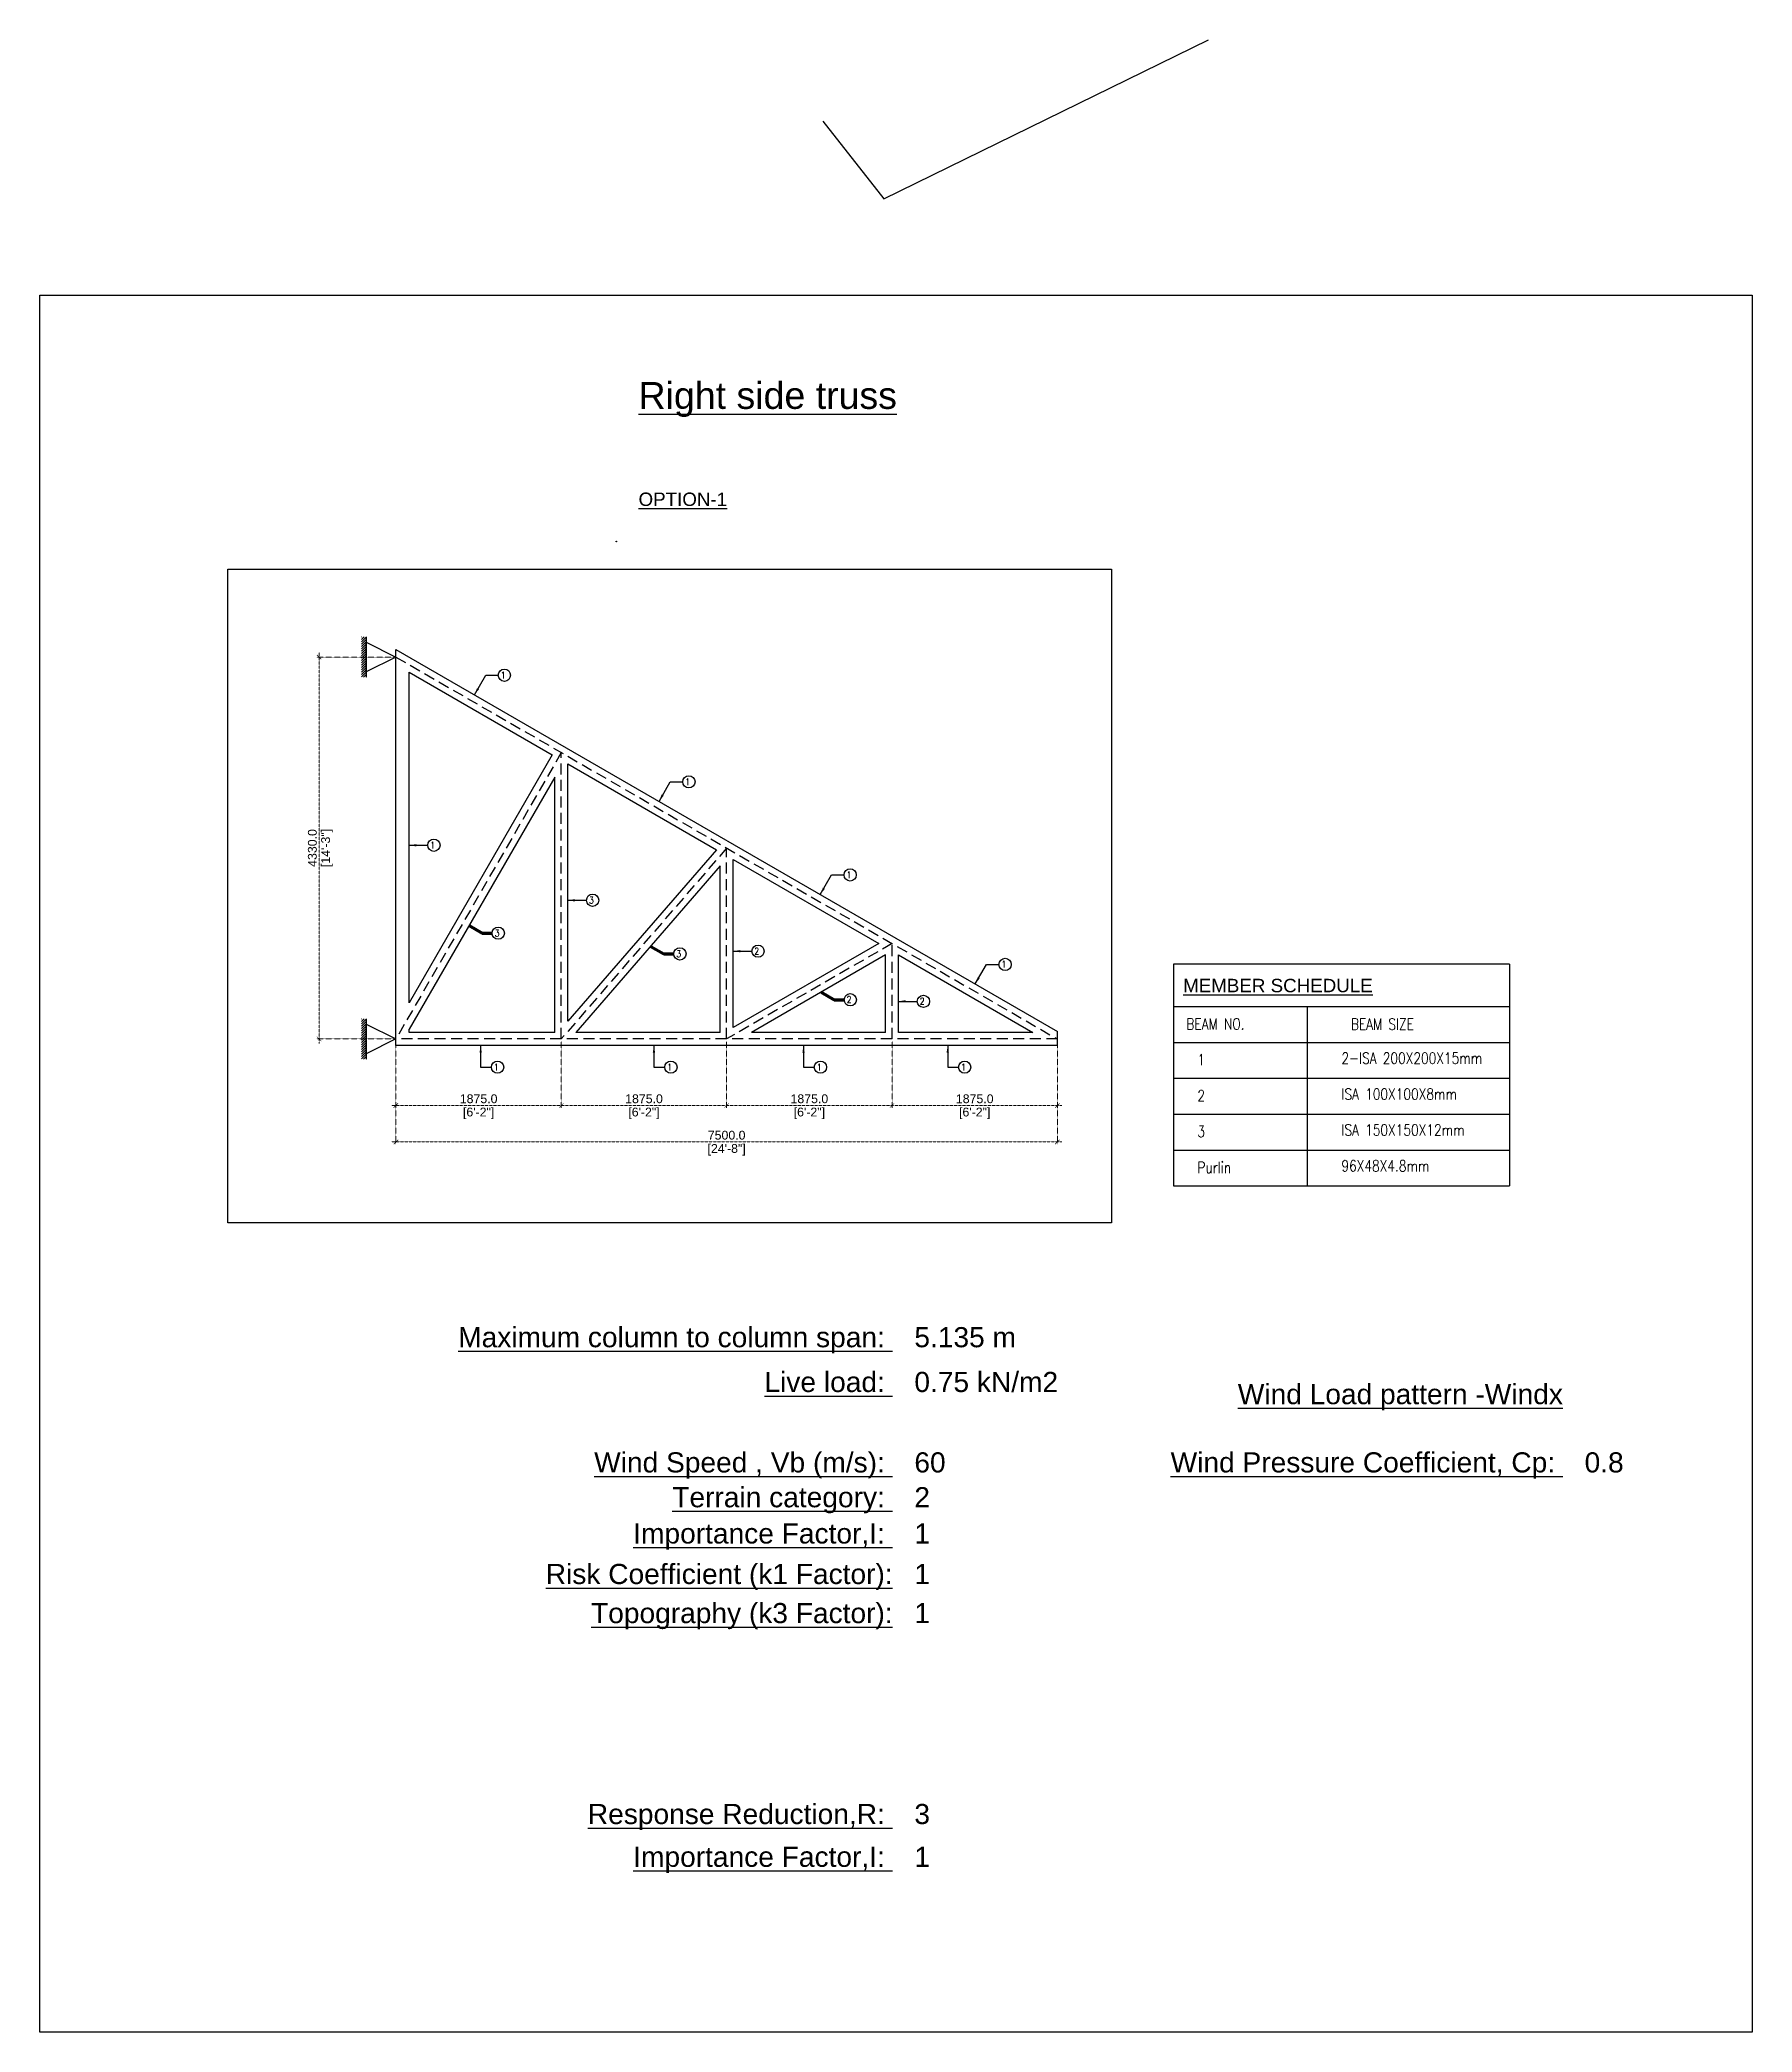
# Model space of a CAD drawing. Header units: millimetres. Extents: x 149548 to 2069915, y -1587483 to -1219800.
# Drawn here: x 1894358 to 1913773, y -1587483 to -1564895 of the extents above; entities that cross this region are included whole.
import ezdxf
from ezdxf.enums import TextEntityAlignment as Align

# ---------------------------------------------------------------- set-up
doc = ezdxf.new("R2010")
doc.units = ezdxf.units.MM
doc.header["$MEASUREMENT"] = 0
doc.header["$PDMODE"] = 98
for name, pattern in [('CONTINOUS', [0]), ('DASHED', [0.75, 0.5, -0.25]), ('HIDDEN', [0.375, 0.25, -0.125])]:
    doc.linetypes.add(name, pattern=pattern)
doc.layers.add('BRICK WALL_MOFA', color=8, linetype='Continuous', lineweight=30)
doc.layers.add('DIMENSION_MOFA', color=62, linetype='HIDDEN', lineweight=15)
for name, color, linetype in [('G-ANNO-TTLB', 7, 'Continuous'), ('S-TITTEXT', 7, 'Continuous'), ('Text', 7, 'Continuous'), ('TIT', 7, 'Continuous')]:
    doc.layers.add(name, color=color, linetype=linetype)
doc.styles.add('AR', font='', dxfattribs={"width": 0.8})
doc.styles.add('ROMANS', font='romans.shx')
doc.styles.get("Standard").update_dxf_attribs({"font": 'arial.ttf'})
doc.styles.get('AR').set_extended_font_data('Arial Unicode MS')
doc.dimstyles.new('100', dxfattribs={"dimtxt": 180, "dimasz": 80, "dimexe": 0.18, "dimexo": 0.0625, "dimgap": 1, "dimtad": 1, "dimdec": 0, "dimzin": 0, "dimdsep": 46, "dimtxsty": 'AR', "dimblk": 'DOT', "dimcen": 0.09, "dimse1": 1, "dimse2": 1, "dimclrd": 50, "dimclrt": 256, "dimadec": 0, "dimazin": 0, "dimtfac": 1, "dimtdec": 0, "dimtix": 1, "dimtofl": 0, "dimtmove": 2, "dimatfit": 0, "dimfxl": 1, "dimtolj": 1, "dimtzin": 0, "dimlwd": -1, "dimarcsym": 0})
doc.dimstyles.new('DIM 1-100 1', dxfattribs={"dimtxt": 200, "dimasz": 100, "dimexe": 50, "dimexo": 50, "dimgap": 50, "dimtad": 1, "dimdec": 1, "dimrnd": 5, "dimzin": 0, "dimdsep": 46, "dimtxsty": 'Standard', "dimblk": 'ARCHTICK', "dimcen": 100, "dimdle": 100, "dimclrd": 256, "dimclre": 256, "dimclrt": 256, "dimadec": 0, "dimazin": 0, "dimtfac": 1, "dimtdec": 1, "dimtix": 1, "dimtofl": 0, "dimtmove": 1, "dimatfit": 3, "dimldrblk": 'OPEN90', "dimfxl": 1, "dimtolj": 1, "dimtzin": 0, "dimlwd": -1, "dimlwe": -1, "dimarcsym": 0})

msp = doc.modelspace()

# ---------------------------------------------------------------- texts
at = {"linetype": 'CONTINOUS', "lineweight": -3, "ltscale": 0.5, "style": 'ROMANS', "width": 0.8}
for s, height, p in [('1', 126.56, (1907483.36, -1576520.95)), ('2-ISA 200X200X15mm', 126.5625, (1909115.98, -1576503.34)), ('2', 126.56, (1907483.36, -1576928)), ('ISA 100X100X8mm', 126.5625, (1909115.98, -1576910.39)), ('3', 126.56, (1907483.36, -1577335.05)), ('ISA 150X150X12mm', 126.5625, (1909115.98, -1577317.43)), ('Purlin', 126.562, (1907483.36, -1577742.1)), ('96X48X4.8mm', 126.5625, (1909115.98, -1577724.48))]:
    msp.add_text(s, height=height, dxfattribs=at).set_placement(p)
at = {"layer": 'S-TITTEXT', "color": 2}
msp.add_text('%%URight side truss', height=304.3433, dxfattribs=at).set_placement((1901146.26, -1569078.8))
at = {"layer": 'S-TITTEXT', "color": 1}
for s, height, p in [('%%UOPTION-1', 152.1716, (1901146.26, -1570179.37)), ('%%UMEMBER SCHEDULE', 152.1716, (1907321.08, -1575692.7)), ('5.135 m', 228.257, (1904273.56, -1579717.52)), ('0.75 kN/m2', 228.257, (1904273.56, -1580225.25)), ('60', 228.257, (1904273.56, -1581136.94)), ('0.8', 228.257, (1911873.32, -1581136.94)), ('2', 228.26, (1904273.56, -1581531.83)), ('1', 228.26, (1904273.56, -1581942.85)), ('1', 228.26, (1904273.56, -1582402.22)), ('1', 228.26, (1904273.56, -1582845.47)), ('3', 228.26, (1904273.56, -1585123.68)), ('1', 228.26, (1904273.56, -1585608.49))]:
    msp.add_text(s, height=height, dxfattribs=at).set_placement(p)
at = {"layer": 'S-TITTEXT', "color": 6, "linetype": 'CONTINOUS', "lineweight": -3, "ltscale": 0.5, "style": 'ROMANS', "width": 0.8}
msp.add_text('BEAM NO.', height=126.562, dxfattribs=at).set_placement((1907358.21, -1576115.5))
msp.add_text('BEAM SIZE', height=126.562, dxfattribs=at).set_placement((1909581.18, -1576117.54), align=Align.CENTER)
at = {"layer": 'S-TITTEXT', "color": 1}
for s, p in [('%%UMaximum column to column span: ', (1904027.38, -1579717.52)), ('%%ULive load: ', (1904027.38, -1580225.25)), ('%%UWind Load pattern -Windx', (1911627.14, -1580363.26)), ('%%UWind Speed , Vb (m/s): ', (1904027.38, -1581136.94)), ('%%UWind Pressure Coefficient, Cp: ', (1911627.14, -1581136.94)), ('%%UTerrain category: ', (1904027.38, -1581531.83)), ('%%UImportance Factor,I: ', (1904027.38, -1581942.85)), ('%%URisk Coefficient (k1 Factor):', (1904027.38, -1582402.22)), ('%%UTopography (k3 Factor):', (1904027.38, -1582845.47)), ('%%UResponse Reduction,R: ', (1904027.38, -1585123.68)), ('%%UImportance Factor,I: ', (1904027.38, -1585608.49))]:
    msp.add_text(s, height=228.2574, dxfattribs=at).set_placement(p, align=Align.RIGHT)
at = {"layer": 'Text', "style": 'ROMANS', "width": 0.85}
for s, p in [('1', (1899583.38, -1572135.05)), ('1', (1901676, -1573343.22)), ('1', (1898784.53, -1574062.42)), ('1', (1903504.69, -1574399.02)), ('3', (1900584.53, -1574686.35)), ('3', (1899514.6, -1575058.86)), ('3', (1901574.67, -1575294.45)), ('2', (1902459.53, -1575263.25)), ('1', (1905260.88, -1575412.95)), ('2', (1903506.24, -1575813.53)), ('2', (1904334.53, -1575831.97)), ('1', (1899506.61, -1576578.24)), ('1', (1901471.51, -1576578.24)), ('1', (1903167.49, -1576578.24)), ('1', (1904802.74, -1576578.24))]:
    msp.add_text(s, height=75, dxfattribs=at).set_placement(p)

# ---------------------------------------------------------------- blocks, each defined once
blk = doc.blocks.new('_ArchTick')
at = {"color": 0, "linetype": 'ByBlock', "const_width": 0.15}
blk.add_lwpolyline([(-0.5, -0.5), (0.5, 0.5)], dxfattribs=at)
blk = doc.blocks.new('*D356')
at = {"layer": 'Defpoints', "color": 0}
for p in [(1897524, -1571892), (1898395, -1571892), (1898395, -1576222)]:
    blk.add_point(p, dxfattribs=at)
at = {"layer": 'DIMENSION_MOFA', "linetype": 'DASHED'}
for p, q in [((1898370, -1571892), (1897499, -1571892)), ((1898370, -1576222), (1897499, -1576222))]:
    blk.add_line(p, q, dxfattribs=at)
at = {"layer": 'DIMENSION_MOFA'}
blk.add_line((1897524, -1576272), (1897524, -1571842), dxfattribs=at)
at = {"layer": 'DIMENSION_MOFA', "linetype": 'ByBlock', "xscale": 50, "yscale": 50, "zscale": 50}
for p, rotation in [((1897524, -1571892), 90), ((1897524, -1576222), 270)]:
    blk.add_blockref('_ArchTick', p, dxfattribs=dict(at, rotation=rotation))
at = {"layer": 'DIMENSION_MOFA', "char_height": 100, "attachment_point": 5, "rotation": 90}
for s, insert in [('\\A1;4330.0', (1897448, -1574057)), ('\\A1;[14\'-3"]', (1897613, -1574057))]:
    blk.add_mtext(s, dxfattribs=dict(at, insert=insert))
blk = doc.blocks.new('_Open90')
at = {"color": 0, "linetype": 'ByBlock', "lineweight": -2}
for p, q in [((0, 0), (-1, 0)), ((-0.5, 0.5), (0, 0)), ((0, 0), (-0.5, -0.5))]:
    blk.add_line(p, q, dxfattribs=at)
blk = doc.blocks.new('*D357')
at = {"layer": 'Defpoints', "color": 0}
for p in [(1898395, -1576222), (1905895, -1576222), (1905895, -1577390)]:
    blk.add_point(p, dxfattribs=at)
at = {"layer": 'DIMENSION_MOFA', "linetype": 'DASHED'}
for p, q in [((1898395, -1576247), (1898395, -1577415)), ((1905895, -1576247), (1905895, -1577415))]:
    blk.add_line(p, q, dxfattribs=at)
at = {"layer": 'DIMENSION_MOFA'}
blk.add_line((1898345, -1577390), (1905945, -1577390), dxfattribs=at)
at = {"layer": 'DIMENSION_MOFA', "linetype": 'ByBlock', "xscale": 50, "yscale": 50, "zscale": 50, "rotation": 180}
blk.add_blockref('_ArchTick', (1898395, -1577390), dxfattribs=at)
at = {"layer": 'DIMENSION_MOFA', "linetype": 'ByBlock', "xscale": 50, "yscale": 50, "zscale": 50}
blk.add_blockref('_ArchTick', (1905895, -1577390), dxfattribs=at)
at = {"layer": 'DIMENSION_MOFA', "char_height": 100, "attachment_point": 5}
for s, insert in [('\\A1;7500.0', (1902145, -1577314)), ('\\A1;[24\'-8"]', (1902145, -1577479))]:
    blk.add_mtext(s, dxfattribs=dict(at, insert=insert))
blk = doc.blocks.new('*D358')
at = {"layer": 'Defpoints', "color": 0}
for p in [(1903395, -1574779), (1903395, -1574779), (1902334, -1575678), (1898395, -1576222), (1905895, -1576222)]:
    blk.add_point(p, dxfattribs=at)
blk = doc.blocks.new('_Dot')
at = {"linetype": 'ByBlock', "lineweight": -2}
blk.add_line((-0.5, 0), (-1, 0), dxfattribs=at)
at = {"linetype": 'ByBlock', "const_width": 0.5}
blk.add_lwpolyline([(-0.25, 0, 1), (0.25, 0, 1)], format="xyb", close=True, dxfattribs=at)
blk = doc.blocks.new('*D359')
at = {"layer": 'Defpoints', "color": 0}
for p in [(1904020, -1576222), (1905895, -1576297), (1904020, -1576977)]:
    blk.add_point(p, dxfattribs=at)
at = {"layer": 'DIMENSION_MOFA', "linetype": 'DASHED'}
for p, q in [((1904020, -1576247), (1904020, -1577002)), ((1905895, -1576322), (1905895, -1577002))]:
    blk.add_line(p, q, dxfattribs=at)
at = {"layer": 'DIMENSION_MOFA'}
blk.add_line((1905945, -1576977), (1903970, -1576977), dxfattribs=at)
at = {"layer": 'DIMENSION_MOFA', "linetype": 'ByBlock', "xscale": 50, "yscale": 50, "zscale": 50, "rotation": 180}
blk.add_blockref('_ArchTick', (1904020, -1576977), dxfattribs=at)
at = {"layer": 'DIMENSION_MOFA', "linetype": 'ByBlock', "xscale": 50, "yscale": 50, "zscale": 50}
blk.add_blockref('_ArchTick', (1905895, -1576977), dxfattribs=at)
at = {"layer": 'DIMENSION_MOFA', "char_height": 100, "attachment_point": 5}
for s, insert in [('\\A1;1875.0', (1904958, -1576901)), ('\\A1;[6\'-2"]', (1904958, -1577066))]:
    blk.add_mtext(s, dxfattribs=dict(at, insert=insert))
blk = doc.blocks.new('*D360')
at = {"layer": 'Defpoints', "color": 0}
for p in [(1902145, -1576222), (1904020, -1576222), (1902145, -1576977)]:
    blk.add_point(p, dxfattribs=at)
at = {"layer": 'DIMENSION_MOFA', "linetype": 'DASHED'}
for p, q in [((1902145, -1576247), (1902145, -1577002)), ((1904020, -1576247), (1904020, -1577002))]:
    blk.add_line(p, q, dxfattribs=at)
at = {"layer": 'DIMENSION_MOFA'}
blk.add_line((1904070, -1576977), (1902095, -1576977), dxfattribs=at)
at = {"layer": 'DIMENSION_MOFA', "linetype": 'ByBlock', "xscale": 50, "yscale": 50, "zscale": 50, "rotation": 180}
blk.add_blockref('_ArchTick', (1902145, -1576977), dxfattribs=at)
at = {"layer": 'DIMENSION_MOFA', "linetype": 'ByBlock', "xscale": 50, "yscale": 50, "zscale": 50}
blk.add_blockref('_ArchTick', (1904020, -1576977), dxfattribs=at)
at = {"layer": 'DIMENSION_MOFA', "char_height": 100, "attachment_point": 5}
for s, insert in [('\\A1;1875.0', (1903083, -1576901)), ('\\A1;[6\'-2"]', (1903083, -1577066))]:
    blk.add_mtext(s, dxfattribs=dict(at, insert=insert))
blk = doc.blocks.new('*D361')
at = {"layer": 'Defpoints', "color": 0}
for p in [(1898395, -1576297), (1900270, -1576222), (1898395, -1576977)]:
    blk.add_point(p, dxfattribs=at)
at = {"layer": 'DIMENSION_MOFA', "linetype": 'DASHED'}
for p, q in [((1898395, -1576322), (1898395, -1577002)), ((1900270, -1576247), (1900270, -1577002))]:
    blk.add_line(p, q, dxfattribs=at)
at = {"layer": 'DIMENSION_MOFA'}
blk.add_line((1900320, -1576977), (1898345, -1576977), dxfattribs=at)
at = {"layer": 'DIMENSION_MOFA', "linetype": 'ByBlock', "xscale": 50, "yscale": 50, "zscale": 50, "rotation": 180}
blk.add_blockref('_ArchTick', (1898395, -1576977), dxfattribs=at)
at = {"layer": 'DIMENSION_MOFA', "linetype": 'ByBlock', "xscale": 50, "yscale": 50, "zscale": 50}
blk.add_blockref('_ArchTick', (1900270, -1576977), dxfattribs=at)
at = {"layer": 'DIMENSION_MOFA', "char_height": 100, "attachment_point": 5}
for s, insert in [('\\A1;1875.0', (1899333, -1576901)), ('\\A1;[6\'-2"]', (1899333, -1577066))]:
    blk.add_mtext(s, dxfattribs=dict(at, insert=insert))
blk = doc.blocks.new('*D362')
at = {"layer": 'Defpoints', "color": 0}
for p in [(1900270, -1576222), (1902145, -1576222), (1900270, -1576977)]:
    blk.add_point(p, dxfattribs=at)
at = {"layer": 'DIMENSION_MOFA', "linetype": 'DASHED'}
for p, q in [((1900270, -1576247), (1900270, -1577002)), ((1902145, -1576247), (1902145, -1577002))]:
    blk.add_line(p, q, dxfattribs=at)
at = {"layer": 'DIMENSION_MOFA'}
blk.add_line((1902195, -1576977), (1900220, -1576977), dxfattribs=at)
at = {"layer": 'DIMENSION_MOFA', "linetype": 'ByBlock', "xscale": 50, "yscale": 50, "zscale": 50, "rotation": 180}
blk.add_blockref('_ArchTick', (1900270, -1576977), dxfattribs=at)
at = {"layer": 'DIMENSION_MOFA', "linetype": 'ByBlock', "xscale": 50, "yscale": 50, "zscale": 50}
blk.add_blockref('_ArchTick', (1902145, -1576977), dxfattribs=at)
at = {"layer": 'DIMENSION_MOFA', "char_height": 100, "attachment_point": 5}
for s, insert in [('\\A1;1875.0', (1901208, -1576901)), ('\\A1;[6\'-2"]', (1901208, -1577066))]:
    blk.add_mtext(s, dxfattribs=dict(at, insert=insert))

# ---------------------------------------------------------------- dimensions: what is measured, and where the dimension line sits
at = {"layer": 'BRICK WALL_MOFA', "color": 251}
dim = msp.add_angular_dim_2l(base=(1902334.06, -1575678.23), line1=((1905895.13, -1576222.49), (1898395.13, -1576222.49)), line2=((1903395.13, -1574779.11), (1903395.13, -1574779.11)), dimstyle='100', dxfattribs=at)
dim.commit()
dim.dimension.update_dxf_attribs({"geometry": '*D358', "text_midpoint": (1902463.71, -1575787.08)})
at = {"layer": 'DIMENSION_MOFA', "color": 4}
dim = msp.add_linear_dim(base=(1897524.03, -1571892.36), p1=(1898395.13, -1576222.49), p2=(1898395.13, -1571892.36), angle=90, dimstyle='DIM 1-100 1', override={"dimscale": 0.5, "dimpost": '\\X', "dimtxsty": 'Standard', "dimldrblk": 'Open90'}, dxfattribs=at)
dim.commit()
dim.dimension.update_dxf_attribs({"geometry": '*D356', "text_midpoint": (1897524.03, -1574057.42)})
for base, p1, p2, picture, middle in [((1905895.13, -1577389.69), (1898395.13, -1576222.49), (1905895.13, -1576222.49), '*D357', (1902145.13, -1577389.69)), ((1898395.13, -1576977.2), (1900270.13, -1576222.49), (1898395.13, -1576297.49), '*D361', (1899332.63, -1576977.2)), ((1900270.13, -1576977.2), (1902145.13, -1576222.49), (1900270.13, -1576222.49), '*D362', (1901207.63, -1576977.2)), ((1902145.13, -1576977.2), (1904020.13, -1576222.49), (1902145.13, -1576222.49), '*D360', (1903082.63, -1576977.2)), ((1904020.13, -1576977.2), (1905895.13, -1576297.49), (1904020.13, -1576222.49), '*D359', (1904957.63, -1576977.2))]:
    dim = msp.add_linear_dim(base=base, p1=p1, p2=p2, dimstyle='DIM 1-100 1', override={"dimscale": 0.5, "dimpost": '\\X', "dimtxsty": 'Standard', "dimldrblk": 'Open90'}, dxfattribs=at)
    dim.commit()
    dim.dimension.update_dxf_attribs({"geometry": picture, "text_midpoint": middle})

# ---------------------------------------------------------------- hatches: boundary and pattern name
at = {"layer": 'BRICK WALL_MOFA'}
h = msp.add_hatch(dxfattribs=at)
h.set_pattern_fill('ANSI31', color=8, scale=150)
h.set_pattern_definition([(45, (-926891.658, 627969.326), (-13.25825215, 13.25825215), [])])
h.paths.add_polyline_path([(1898057.63, -1571662.83), (1898005.08, -1571662.83), (1898005.08, -1572121.89), (1898057.63, -1572121.89)])
h = msp.add_hatch(dxfattribs=at)
h.set_pattern_fill('ANSI31', color=8, scale=150)
h.set_pattern_definition([(45, (-926891.658, 623639.198), (-13.25825215, 13.25825215), [])])
h.paths.add_polyline_path([(1898057.63, -1575992.95), (1898005.08, -1575992.95), (1898005.08, -1576452.02), (1898057.63, -1576452.02)])

# ---------------------------------------------------------------- linework, layer by layer
for p, q in [((1907213.67, -1575373.04), (1907213.67, -1577888.82)), ((1911021.9, -1575373.04), (1911021.9, -1577888.82))]:
    msp.add_line(p, q)
at = {"color": 2}
msp.add_lwpolyline([(1903237.18, -1565814.8), (1903927.31, -1566696.62), (1907607.97, -1564894.63)], dxfattribs=at)
msp.add_lwpolyline([(1894357.58, -1567791.24), (1913773.08, -1567791.24), (1913773.08, -1587482.79), (1894357.58, -1587482.79)], close=True, dxfattribs=at)
at = {"color": 7}
msp.add_lwpolyline([(1896489.29, -1570897.56), (1906509.63, -1570897.56), (1906509.63, -1578306.21), (1896489.29, -1578306.21)], close=True, dxfattribs=at)
at = {"layer": 'BRICK WALL_MOFA', "color": 4, "linetype": 'Continuous', "ltscale": 250}
for p, q in [((1898395.13, -1571805.75), (1905895.13, -1576135.88)), ((1898395.13, -1571978.96), (1898395.13, -1571805.75)), ((1900195.13, -1573254.79), (1898545.13, -1576112.68)), ((1900195.13, -1576147.49), (1900195.13, -1573254.79)), ((1900345.13, -1576021.32), (1900345.13, -1573104.79)), ((1902028.99, -1574076.97), (1900345.13, -1576021.32)), ((1902070.13, -1574258.59), (1900434.3, -1576147.49)), ((1902070.13, -1576147.49), (1902070.13, -1574258.59)), ((1902220.13, -1576092.58), (1902220.13, -1574187.32)), ((1903870.13, -1575139.95), (1902220.13, -1576092.58)), ((1903945.13, -1575269.86), (1902425.03, -1576147.49)), ((1903945.13, -1576147.49), (1903945.13, -1575269.86)), ((1904095.13, -1576147.49), (1904095.13, -1575269.86)), ((1904095.13, -1575269.86), (1905615.23, -1576147.49)), ((1898395.13, -1576297.49), (1898395.13, -1576147.49)), ((1898395.13, -1576297.49), (1898395.13, -1576147.49)), ((1898545.13, -1576147.49), (1898545.13, -1576112.68)), ((1900195.13, -1576147.49), (1898545.13, -1576147.49)), ((1902070.13, -1576147.49), (1900434.3, -1576147.49)), ((1903945.13, -1576147.49), (1902425.03, -1576147.49)), ((1905615.23, -1576147.49), (1904095.13, -1576147.49)), ((1905895.13, -1576297.49), (1905895.13, -1576135.88)), ((1905895.13, -1576297.49), (1898395.13, -1576297.49))]:
    msp.add_line(p, q, dxfattribs=at)
at = {"layer": 'BRICK WALL_MOFA', "color": 251, "linetype": 'DASHED', "ltscale": 250}
for p, q in [((1898395.13, -1571892.36), (1905895.13, -1576222.49)), ((1900270.13, -1572974.89), (1898395.13, -1576222.49)), ((1900270.13, -1576222.49), (1900270.13, -1572974.89)), ((1902145.13, -1574057.42), (1900270.13, -1576222.49)), ((1902145.13, -1576222.49), (1902145.13, -1574057.42)), ((1904020.13, -1575139.95), (1902145.13, -1576222.49)), ((1904020.13, -1576222.49), (1904020.13, -1575139.95)), ((1905895.13, -1576222.49), (1898395.13, -1576222.49))]:
    msp.add_line(p, q, dxfattribs=at)
at = {"layer": 'BRICK WALL_MOFA', "color": 251}
msp.add_lwpolyline([(1900893.87, -1570580.1), (1900895.87, -1570580.1), (1900895.87, -1570586.1), (1900893.87, -1570586.1)], close=True, dxfattribs=at)
at = {"layer": 'BRICK WALL_MOFA', "color": 4, "linetype": 'Continuous', "ltscale": 250}
for points in [[(1898057.63, -1571662.83), (1898057.63, -1572121.89)], [(1898395.13, -1576222.49), (1898395.13, -1571892.36)], [(1900345.13, -1573104.79), (1902028.99, -1574076.97)], [(1902220.13, -1574187.32), (1903870.13, -1575139.95)], [(1898057.63, -1575992.95), (1898057.63, -1576452.02)]]:
    msp.add_lwpolyline(points, dxfattribs=at)
for points in [[(1898057.63, -1571723.61), (1898395.13, -1571892.36), (1898057.63, -1572061.11)], [(1900167.68, -1573002.34), (1898545.13, -1575812.68), (1898545.13, -1572065.56), (1900167.68, -1573002.34)], [(1898057.63, -1576053.74), (1898395.13, -1576222.49), (1898057.63, -1576391.24)]]:
    msp.add_lwpolyline(points, close=True, dxfattribs=at)
at = {"layer": 'BRICK WALL_MOFA', "color": 251, "linetype": 'DASHED', "ltscale": 250}
msp.add_lwpolyline([(1898395.13, -1576222.49), (1898395.13, -1571892.36)], dxfattribs=at)
at = {"layer": 'G-ANNO-TTLB'}
msp.add_line((1911021.9, -1575373.04), (1907213.67, -1575373.04), dxfattribs=at)
at = {"layer": 'Text', "color": 2}
for centre in [(1899624.58, -1572098.99), (1901717.2, -1573307.16), (1898825.72, -1574026.36), (1903545.89, -1574362.96), (1900625.72, -1574650.29), (1899555.8, -1575022.8), (1901615.86, -1575258.39), (1902500.72, -1575227.19), (1905302.07, -1575376.89), (1903547.44, -1575777.46), (1904375.72, -1575795.91), (1899547.8, -1576542.18), (1901512.71, -1576542.18), (1903208.69, -1576542.18), (1904843.94, -1576542.18)]:
    msp.add_circle(centre, 69.44, dxfattribs=at)
at = {"layer": 'TIT'}
for p, q in [((1907213.67, -1575855), (1911021.9, -1575855)), ((1908733.08, -1577888.82), (1908733.08, -1575855)), ((1907213.67, -1576260.62), (1911021.9, -1576260.62)), ((1907213.67, -1576667.67), (1911021.9, -1576667.67)), ((1907213.67, -1577074.72), (1911021.9, -1577074.72)), ((1907213.67, -1577481.77), (1911021.9, -1577481.77)), ((1907213.67, -1577888.82), (1911021.9, -1577888.82))]:
    msp.add_line(p, q, dxfattribs=at)

msp.set_redraw_order([(e.dxf.handle, doc.entitydb.next_handle()) for e in msp.query("TEXT MTEXT ATTDEF DIMENSION ARC_DIMENSION")])  # texts and dimensions are drawn at this point

# ---------------------------------------------------------------- leaders
at = {"layer": 'BRICK WALL_MOFA', "color": 251}
for points, override in [([(1899285.84, -1572320.01), (1899413.44, -1572098.99), (1899555.14, -1572098.99)], {"dimgap": 1, "dimtad": 0}), ([(1901378.46, -1573528.18), (1901506.06, -1573307.16), (1901647.75, -1573307.16)], {"dimgap": 1, "dimtad": 0}), ([(1898545.13, -1574026.36), (1898756.28, -1574026.36)], {"dimgap": 1, "dimtad": 0}), ([(1903207.15, -1574583.98), (1903334.75, -1574362.96), (1903476.45, -1574362.96)], {"dimgap": 1, "dimtad": 0}), ([(1900345.13, -1574650.29), (1900556.28, -1574650.29)], {"dimgap": 1, "dimtad": 0}), ([(1899223.99, -1574936.86), (1899372.84, -1575022.8), (1899486.36, -1575022.8)], {"dimscale": 1, "dimtxt": 180, "dimasz": 80, "dimgap": 1, "dimtad": 0, "dimtxsty": 'AR', "dimclrd": 50, "dimlwd": 65535}), ([(1901284.05, -1575172.45), (1901432.9, -1575258.39), (1901546.42, -1575258.39)], {"dimscale": 1, "dimtxt": 180, "dimasz": 80, "dimgap": 1, "dimtad": 0, "dimtxsty": 'AR', "dimclrd": 50, "dimlwd": 65535}), ([(1902220.13, -1575227.19), (1902431.28, -1575227.19)], {"dimgap": 1, "dimtad": 0}), ([(1904963.33, -1575597.91), (1905090.94, -1575376.89), (1905232.63, -1575376.89)], {"dimgap": 1, "dimtad": 0}), ([(1903215.62, -1575691.53), (1903364.47, -1575777.46), (1903477.99, -1575777.46)], {"dimscale": 1, "dimtxt": 180, "dimasz": 80, "dimgap": 1, "dimtad": 0, "dimtxsty": 'AR', "dimclrd": 50, "dimlwd": 65535}), ([(1904095.13, -1575795.91), (1904306.28, -1575795.91)], {"dimgap": 1, "dimtad": 0}), ([(1899355.95, -1576297.49), (1899355.95, -1576542.18), (1899478.36, -1576542.18)], {"dimgap": 1, "dimtad": 0}), ([(1901320.85, -1576297.49), (1901320.85, -1576542.18), (1901443.27, -1576542.18)], {"dimgap": 1, "dimtad": 0}), ([(1903016.83, -1576297.49), (1903016.83, -1576542.18), (1903139.24, -1576542.18)], {"dimgap": 1, "dimtad": 0}), ([(1904652.08, -1576297.49), (1904652.08, -1576542.18), (1904774.5, -1576542.18)], {"dimgap": 1, "dimtad": 0})]:
    msp.add_leader(points, dimstyle='100', override=override, dxfattribs=at)

doc.saveas('drawing.dxf')
